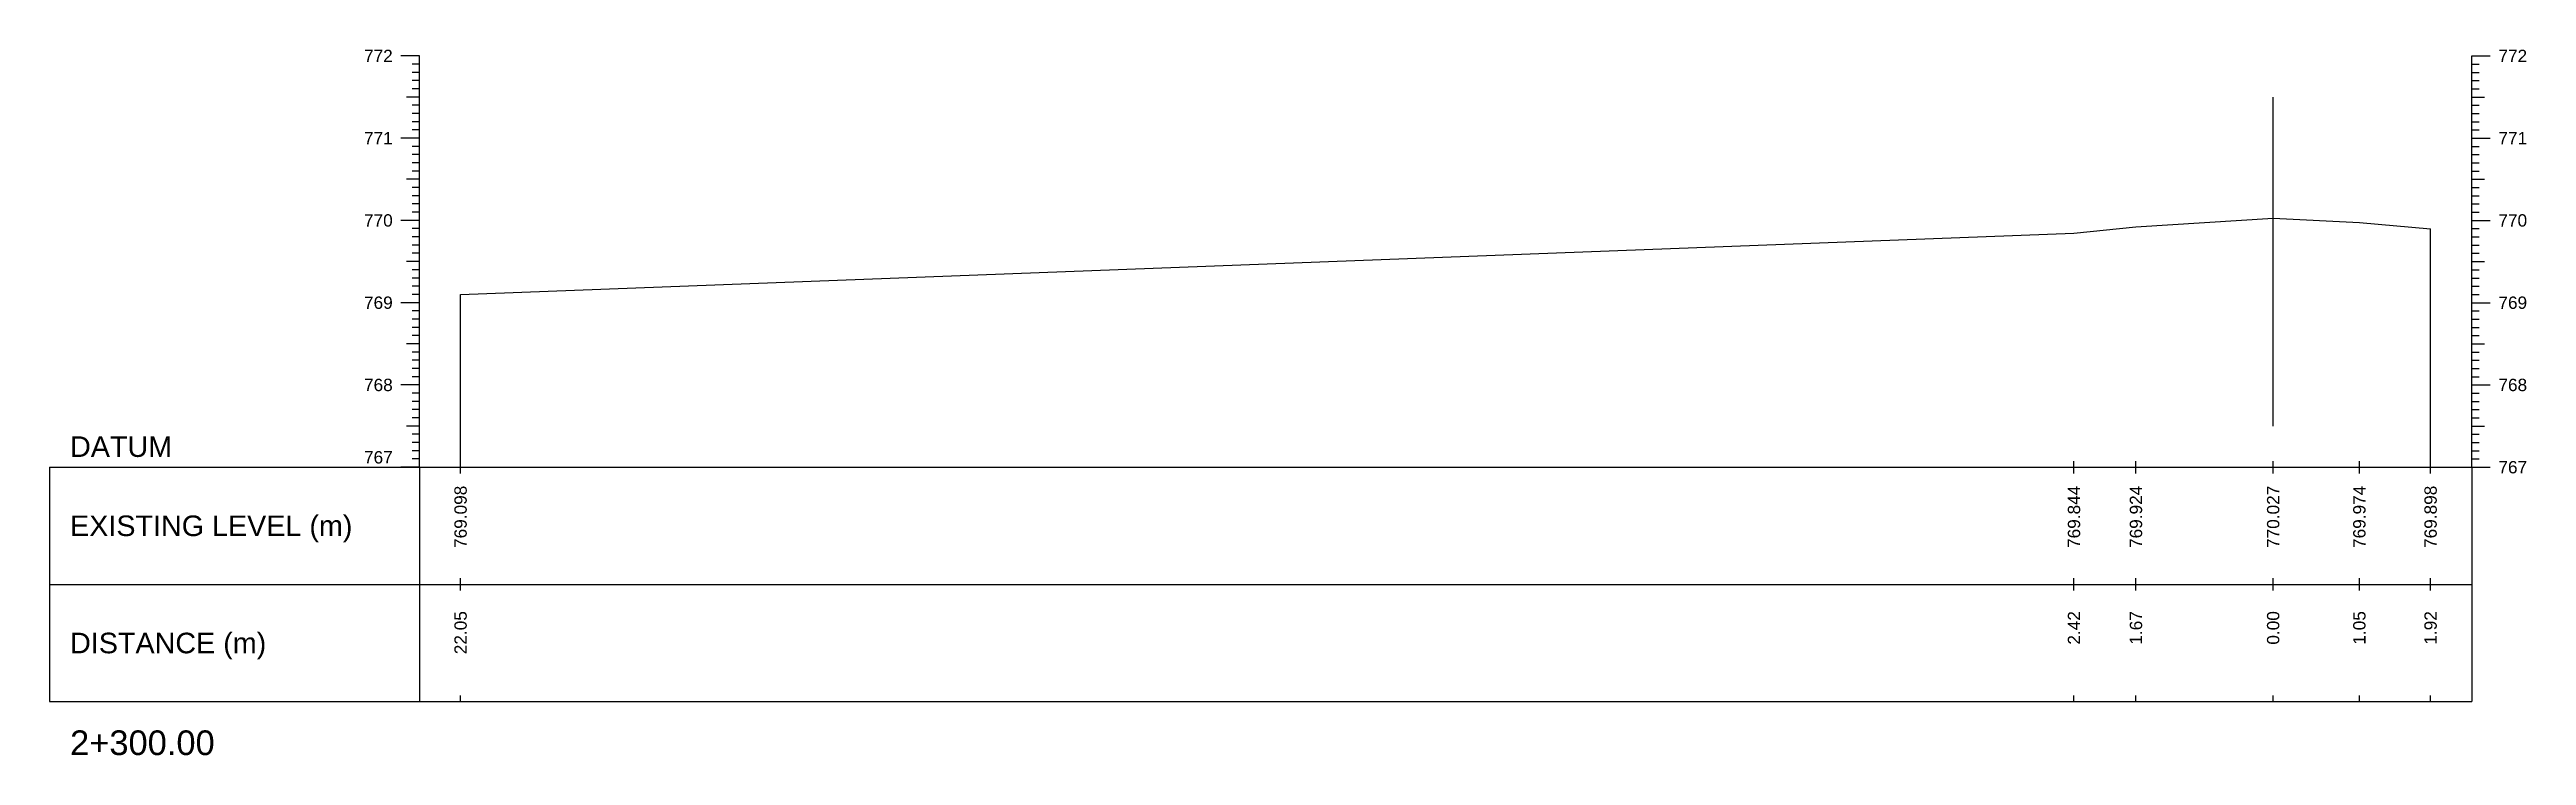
# Model space of a CAD drawing. Header units: millimetres. Extents: x 505 to 14020, y 627 to 6964.
# Drawn here: x 11855.8 to 12157.1, y 4709.1 to 4794.9 of the extents above; entities that cross this region are included whole.
import ezdxf
from ezdxf.enums import TextEntityAlignment as Align

# ---------------------------------------------------------------- set-up
doc = ezdxf.new("R2010")
doc.units = ezdxf.units.MM
for name, color, linetype in [('CL', 4, 'Continuous'), ('CS_Drawing', 7, 'Continuous'), ('GL', 3, 'Continuous')]:
    doc.layers.add(name, color=color, linetype=linetype)
doc.styles.get("Standard").update_dxf_attribs({"font": 'arial.ttf'})

msp = doc.modelspace()

# ---------------------------------------------------------------- texts
at = {"layer": 'CS_Drawing'}
for s, p in [('772', (11897.561, 4794.098)), ('771', (11897.561, 4784.098)), ('770', (11897.561, 4774.098)), ('769', (11897.561, 4764.098)), ('768', (11897.561, 4754.098))]:
    msp.add_text(s, height=1.5, dxfattribs=at).set_placement(p, align=Align.MIDDLE_RIGHT)
for s, height, p in [('772', 1.5, (12153.712, 4794.098)), ('771', 1.5, (12153.712, 4784.098)), ('770', 1.5, (12153.712, 4774.098)), ('769', 1.5, (12153.712, 4764.098)), ('768', 1.5, (12153.712, 4754.098)), ('DATUM', 2.5, (11858.311, 4746.598)), ('767', 1.5, (12153.712, 4744.098)), ('767', 1.5, (12153.712, 4744.098)), ('EXISTING LEVEL (m)', 2.5, (11858.311, 4736.973)), ('DISTANCE (m)', 2.5, (11858.311, 4722.723)), ('2+300.00', 3, (11858.311, 4710.598))]:
    msp.add_text(s, height=height, dxfattribs=at).set_placement(p, align=Align.MIDDLE_LEFT)
msp.add_text('767', height=1.5, dxfattribs=at).set_placement((11897.561, 4744.548), align=Align.RIGHT)
for s, p in [('769.098', (11905.811, 4741.848)), ('769.844', (12102.084, 4741.848)), ('769.924', (12109.622, 4741.848)), ('770.027', (12126.311, 4741.848)), ('769.974', (12136.796, 4741.848)), ('769.898', (12145.462, 4741.848)), ('22.05', (11905.811, 4726.598)), ('2.42', (12102.084, 4726.598)), ('1.67', (12109.622, 4726.598)), ('0.00', (12126.311, 4726.598)), ('1.05', (12136.796, 4726.598)), ('1.92', (12145.462, 4726.598))]:
    msp.add_text(s, height=1.5, rotation=90, dxfattribs=at).set_placement(p, align=Align.MIDDLE_RIGHT)

# ---------------------------------------------------------------- linework, layer by layer
at = {"layer": 'CL', "ltscale": 10}
msp.add_line((12126.311, 4749.098), (12126.311, 4789.098), dxfattribs=at)
at = {"layer": 'CS_Drawing'}
for p, q in [((11900.811, 4794.098), (11898.561, 4794.098)), ((11900.811, 4794.098), (11899.236, 4794.098)), ((11900.811, 4794.098), (11899.911, 4794.098)), ((11900.811, 4744.098), (11900.811, 4794.098)), ((12150.462, 4794.098), (12152.712, 4794.098)), ((12150.462, 4794.098), (12152.037, 4794.098)), ((12150.462, 4794.098), (12151.362, 4794.098)), ((12150.462, 4744.098), (12150.462, 4794.098)), ((11900.811, 4793.098), (11899.911, 4793.098)), ((11900.811, 4792.098), (11899.911, 4792.098)), ((11900.811, 4791.098), (11899.911, 4791.098)), ((12150.462, 4793.098), (12151.362, 4793.098)), ((12150.462, 4792.098), (12151.362, 4792.098)), ((12150.462, 4791.098), (12151.362, 4791.098)), ((11900.811, 4789.098), (11899.236, 4789.098)), ((11900.811, 4790.098), (11899.911, 4790.098)), ((11900.811, 4789.098), (11899.911, 4789.098)), ((11900.811, 4788.098), (11899.911, 4788.098)), ((12150.462, 4790.098), (12151.362, 4790.098)), ((12150.462, 4789.098), (12152.037, 4789.098)), ((12150.462, 4789.098), (12151.362, 4789.098)), ((12150.462, 4788.098), (12151.362, 4788.098)), ((11900.811, 4787.098), (11899.911, 4787.098)), ((11900.811, 4786.098), (11899.911, 4786.098)), ((11900.811, 4785.098), (11899.911, 4785.098)), ((12150.462, 4787.098), (12151.362, 4787.098)), ((12150.462, 4786.098), (12151.362, 4786.098)), ((12150.462, 4785.098), (12151.362, 4785.098)), ((11900.811, 4784.098), (11898.561, 4784.098)), ((11900.811, 4784.098), (11899.236, 4784.098)), ((11900.811, 4784.098), (11899.911, 4784.098)), ((11900.811, 4783.098), (11899.911, 4783.098)), ((11900.811, 4782.098), (11899.911, 4782.098)), ((12150.462, 4784.098), (12152.712, 4784.098)), ((12150.462, 4784.098), (12152.037, 4784.098)), ((12150.462, 4784.098), (12151.362, 4784.098)), ((12150.462, 4783.098), (12151.362, 4783.098)), ((12150.462, 4782.098), (12151.362, 4782.098)), ((11900.811, 4779.098), (11899.236, 4779.098)), ((11900.811, 4781.098), (11899.911, 4781.098)), ((11900.811, 4780.098), (11899.911, 4780.098)), ((11900.811, 4779.098), (11899.911, 4779.098)), ((12150.462, 4781.098), (12151.362, 4781.098)), ((12150.462, 4780.098), (12151.362, 4780.098)), ((12150.462, 4779.098), (12152.037, 4779.098)), ((12150.462, 4779.098), (12151.362, 4779.098)), ((11900.811, 4778.098), (11899.911, 4778.098)), ((11900.811, 4777.098), (11899.911, 4777.098)), ((11900.811, 4776.098), (11899.911, 4776.098)), ((12150.462, 4778.098), (12151.362, 4778.098)), ((12150.462, 4777.098), (12151.362, 4777.098)), ((12150.462, 4776.098), (12151.362, 4776.098)), ((11900.811, 4774.098), (11898.561, 4774.098)), ((11900.811, 4774.098), (11899.236, 4774.098)), ((11900.811, 4775.098), (11899.911, 4775.098)), ((11900.811, 4774.098), (11899.911, 4774.098)), ((11900.811, 4773.098), (11899.911, 4773.098)), ((12145.462, 4744.098), (12145.462, 4773.078)), ((12150.462, 4775.098), (12151.362, 4775.098)), ((12150.462, 4774.098), (12152.712, 4774.098)), ((12150.462, 4774.098), (12152.037, 4774.098)), ((12150.462, 4774.098), (12151.362, 4774.098)), ((12150.462, 4773.098), (12151.362, 4773.098)), ((11900.811, 4772.098), (11899.911, 4772.098)), ((11900.811, 4771.098), (11899.911, 4771.098)), ((11900.811, 4770.098), (11899.911, 4770.098)), ((12150.462, 4772.098), (12151.362, 4772.098)), ((12150.462, 4771.098), (12151.362, 4771.098)), ((12150.462, 4770.098), (12151.362, 4770.098)), ((11900.811, 4769.098), (11899.236, 4769.098)), ((11900.811, 4769.098), (11899.911, 4769.098)), ((11900.811, 4768.098), (11899.911, 4768.098)), ((11900.811, 4767.098), (11899.911, 4767.098)), ((12150.462, 4769.098), (12152.037, 4769.098)), ((12150.462, 4769.098), (12151.362, 4769.098)), ((12150.462, 4768.098), (12151.362, 4768.098)), ((12150.462, 4767.098), (12151.362, 4767.098)), ((11900.811, 4764.098), (11898.561, 4764.098)), ((11900.811, 4764.098), (11899.236, 4764.098)), ((11900.811, 4766.098), (11899.911, 4766.098)), ((11900.811, 4765.098), (11899.911, 4765.098)), ((11900.811, 4764.098), (11899.911, 4764.098)), ((11905.811, 4744.098), (11905.811, 4765.078)), ((12150.462, 4766.098), (12151.362, 4766.098)), ((12150.462, 4765.098), (12151.362, 4765.098)), ((12150.462, 4764.098), (12152.712, 4764.098)), ((12150.462, 4764.098), (12152.037, 4764.098)), ((12150.462, 4764.098), (12151.362, 4764.098)), ((11900.811, 4763.098), (11899.911, 4763.098)), ((11900.811, 4762.098), (11899.911, 4762.098)), ((11900.811, 4761.098), (11899.911, 4761.098)), ((12150.462, 4763.098), (12151.362, 4763.098)), ((12150.462, 4762.098), (12151.362, 4762.098)), ((12150.462, 4761.098), (12151.362, 4761.098)), ((11900.811, 4759.098), (11899.236, 4759.098)), ((11900.811, 4760.098), (11899.911, 4760.098)), ((11900.811, 4759.098), (11899.911, 4759.098)), ((11900.811, 4758.098), (11899.911, 4758.098)), ((12150.462, 4760.098), (12151.362, 4760.098)), ((12150.462, 4759.098), (12152.037, 4759.098)), ((12150.462, 4759.098), (12151.362, 4759.098)), ((12150.462, 4758.098), (12151.362, 4758.098)), ((11900.811, 4757.098), (11899.911, 4757.098)), ((11900.811, 4756.098), (11899.911, 4756.098)), ((11900.811, 4755.098), (11899.911, 4755.098)), ((12150.462, 4757.098), (12151.362, 4757.098)), ((12150.462, 4756.098), (12151.362, 4756.098)), ((12150.462, 4755.098), (12151.362, 4755.098)), ((11900.811, 4754.098), (11898.561, 4754.098)), ((11900.811, 4754.098), (11899.236, 4754.098)), ((11900.811, 4754.098), (11899.911, 4754.098)), ((11900.811, 4753.098), (11899.911, 4753.098)), ((11900.811, 4752.098), (11899.911, 4752.098)), ((12150.462, 4754.098), (12152.712, 4754.098)), ((12150.462, 4754.098), (12152.037, 4754.098)), ((12150.462, 4754.098), (12151.362, 4754.098)), ((12150.462, 4753.098), (12151.362, 4753.098)), ((12150.462, 4752.098), (12151.362, 4752.098)), ((11900.811, 4749.098), (11899.236, 4749.098)), ((11900.811, 4751.098), (11899.911, 4751.098)), ((11900.811, 4750.098), (11899.911, 4750.098)), ((11900.811, 4749.098), (11899.911, 4749.098)), ((12150.462, 4751.098), (12151.362, 4751.098)), ((12150.462, 4750.098), (12151.362, 4750.098)), ((12150.462, 4749.098), (12152.037, 4749.098)), ((12150.462, 4749.098), (12151.362, 4749.098)), ((11900.811, 4748.098), (11899.911, 4748.098)), ((11900.811, 4747.098), (11899.911, 4747.098)), ((11900.811, 4746.098), (11899.911, 4746.098)), ((12150.462, 4748.098), (12151.362, 4748.098)), ((12150.462, 4747.098), (12151.362, 4747.098)), ((12150.462, 4746.098), (12151.362, 4746.098)), ((11855.811, 4744.098), (11900.811, 4744.098)), ((11855.811, 4744.098), (11855.811, 4715.598)), ((11900.811, 4744.098), (11898.561, 4744.098)), ((11900.811, 4744.098), (11899.236, 4744.098)), ((11900.811, 4745.098), (11899.911, 4745.098)), ((11900.811, 4744.098), (11899.911, 4744.098)), ((11900.811, 4744.098), (12150.462, 4744.098)), ((11900.811, 4744.098), (11900.811, 4715.598)), ((11905.811, 4743.348), (11905.811, 4744.848)), ((12102.084, 4743.348), (12102.084, 4744.848)), ((12109.622, 4743.348), (12109.622, 4744.848)), ((12126.311, 4743.348), (12126.311, 4744.848)), ((12136.796, 4743.348), (12136.796, 4744.848)), ((12145.462, 4743.348), (12145.462, 4744.848)), ((12150.462, 4745.098), (12151.362, 4745.098)), ((12150.462, 4744.098), (12152.712, 4744.098)), ((12150.462, 4744.098), (12152.037, 4744.098)), ((12150.462, 4744.098), (12151.362, 4744.098)), ((12150.462, 4744.098), (12150.462, 4715.598)), ((11855.811, 4729.848), (11900.811, 4729.848)), ((11900.811, 4729.848), (12150.462, 4729.848)), ((11900.811, 4729.848), (12150.462, 4729.848)), ((11905.811, 4729.098), (11905.811, 4730.598)), ((12102.084, 4729.098), (12102.084, 4730.598)), ((12109.622, 4729.098), (12109.622, 4730.598)), ((12126.311, 4729.098), (12126.311, 4730.598)), ((12136.796, 4729.098), (12136.796, 4730.598)), ((12145.462, 4729.098), (12145.462, 4730.598)), ((11855.811, 4715.598), (11900.811, 4715.598)), ((11900.811, 4715.598), (12150.462, 4715.598)), ((11905.811, 4715.598), (11905.811, 4716.348)), ((12102.084, 4715.598), (12102.084, 4716.348)), ((12109.622, 4715.598), (12109.622, 4716.348)), ((12126.311, 4715.598), (12126.311, 4716.348)), ((12136.796, 4715.598), (12136.796, 4716.348)), ((12145.462, 4715.598), (12145.462, 4716.348))]:
    msp.add_line(p, q, dxfattribs=at)
at = {"layer": 'GL'}
msp.add_lwpolyline([(11905.811, 4765.078), (12102.084, 4772.538), (12109.622, 4773.338), (12126.311, 4774.368), (12136.796, 4773.838), (12145.462, 4773.078)], dxfattribs=at)

msp.set_redraw_order([(e.dxf.handle, doc.entitydb.next_handle()) for e in msp.query("TEXT MTEXT ATTDEF DIMENSION ARC_DIMENSION")])  # texts and dimensions are drawn at this point

doc.saveas('drawing.dxf')
